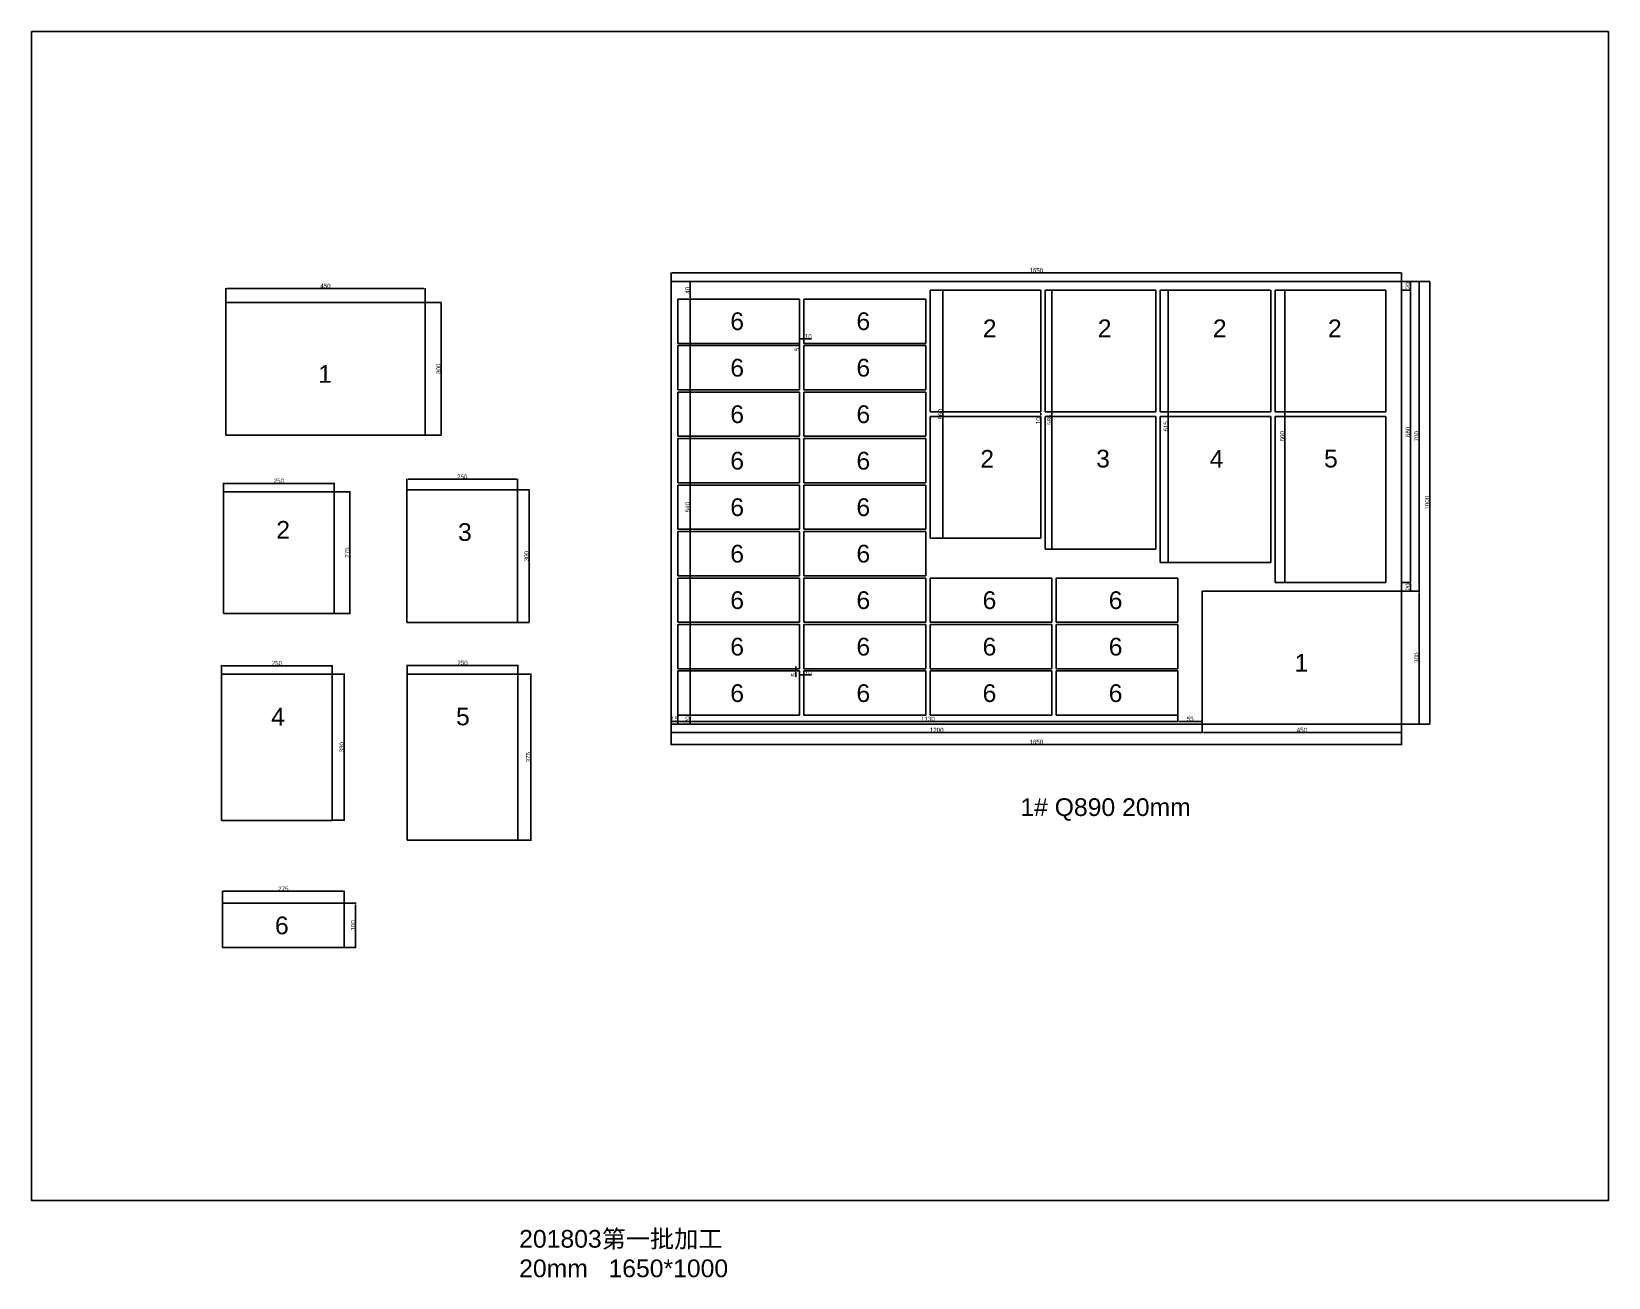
# Model space of a CAD drawing. Header units: millimetres. Extents: x 1610 to 10741, y -98 to 2782.
# Drawn here: x 1610 to 5173, y -32 to 2782 of the extents above; entities that cross this region are included whole.
import ezdxf

# ---------------------------------------------------------------- set-up
doc = ezdxf.new("R2010")
doc.units = ezdxf.units.MM
doc.layers.add('尺寸标注', color=6, linetype='Continuous')
doc.layers.add('标号', color=4, linetype='Continuous')
doc.styles.get("Standard").update_dxf_attribs({"font": 'arial.ttf'})
doc.dimstyles.new('ISO-25-JHF', dxfattribs={"dimtxt": 10, "dimasz": 2.5, "dimexe": 1.25, "dimexo": 0.625, "dimtad": 1, "dimtxsty": 'Standard', "dimcen": 2.5, "dimadec": 0, "dimazin": 0, "dimtfac": 1, "dimtmove": 0, "dimatfit": 3, "dimfxl": 1, "dimarcsym": 0})

msp = doc.modelspace()

# ---------------------------------------------------------------- texts
at = {"layer": '标号', "char_height": 40, "attachment_point": 7}
for s, width, insert in [('6 ', 70.10425, (3188.664, 2106.824)), ('6 ', 70.10425, (3473.664, 2106.824)), ('2 ', 70.10425, (3759.26, 2091.332)), ('2 ', 70.10425, (4018.996, 2091.332)), ('2 ', 70.10425, (4278.996, 2091.332)), ('2 ', 70.10425, (4538.996, 2091.332)), ('6 ', 70.10425, (3188.664, 2001.824)), ('6 ', 70.10425, (3473.664, 2001.824)), ('1 ', 70.10425, (2257.507, 1988.25)), ('6 ', 70.10425, (3188.664, 1896.824)), ('6 ', 70.10425, (3473.664, 1896.824)), ('6 ', 70.10425, (3188.664, 1791.824)), ('6 ', 70.10425, (3473.664, 1791.824)), ('2 ', 70.10425, (3753.529, 1796.532)), ('3 ', 70.10425, (4015.3, 1796.532)), ('4 ', 70.10425, (4271.835, 1796.532)), ('5 ', 70.10425, (4530.116, 1796.532)), ('6 ', 70.10425, (3188.664, 1686.824)), ('6 ', 70.10425, (3473.664, 1686.824)), ('2 ', 70.10425, (2162.867, 1636.195)), ('3 ', 70.10425, (2573.445, 1630.687)), ('6 ', 70.10425, (3188.664, 1581.824)), ('6 ', 70.10425, (3473.664, 1581.824)), ('6 ', 70.10425, (3188.664, 1476.824)), ('6 ', 70.10425, (3473.664, 1476.824)), ('6 ', 70.10425, (3758.664, 1476.824)), ('6 ', 70.10425, (4043.664, 1476.824)), ('6 ', 70.10425, (3188.664, 1371.824)), ('6 ', 70.10425, (3473.664, 1371.824)), ('6 ', 70.10425, (3758.664, 1371.824)), ('6 ', 70.10425, (4043.664, 1371.824)), ('1 ', 70.10425, (4463.603, 1335.782)), ('6 ', 70.10425, (3188.664, 1266.824)), ('6 ', 70.10425, (3473.664, 1266.824)), ('6 ', 70.10425, (3758.664, 1266.824)), ('6 ', 70.10425, (4043.664, 1266.824)), ('4 ', 70.10425, (2151.309, 1214.191)), ('5 ', 70.10425, (2568.906, 1214.191)), ('1# Q890 20mm ', 615.9779, (3843.958, 998.935)), ('6 ', 70.10425, (2159.842, 742.195)), ('201803{\\fSimSun|b0|i0|c134|p2;第一批加工} 20mm   1650*1000', 615.9779, (2711.633, -32.349))]:
    msp.add_mtext_dynamic_manual_height_columns(s, width=width, gutter_width=12.5, heights=[0], dxfattribs=dict(at, insert=insert))

# ---------------------------------------------------------------- blocks, each defined once
blk = doc.blocks.new('*D18')
at = {"layer": 'Defpoints', "color": 0, "transparency": 16777216}
for p in [(3640.1, 2197.4), (3669.1, 2197.4), (3640.1, 1637.4)]:
    blk.add_point(p, dxfattribs=at)
at = {"layer": '尺寸标注', "color": 0, "lineweight": -2, "transparency": 16777216}
for p, q in [((3640.7, 2197.4), (3670.4, 2197.4)), ((3669.1, 1639.9), (3669.1, 2194.9)), ((3640.7, 1637.4), (3670.4, 1637.4))]:
    blk.add_line(p, q, dxfattribs=at)
at = {"layer": '尺寸标注', "color": 0, "transparency": 16777216}
for points in [[(3668.7, 2194.9), (3669.6, 2194.9), (3669.1, 2197.4)], [(3668.7, 1639.9), (3669.6, 1639.9), (3669.1, 1637.4)]]:
    blk.add_solid(points, dxfattribs=at)
at = {"layer": '尺寸标注', "color": 0, "transparency": 16777216, "insert": (3663.4, 1917.4), "char_height": 10, "attachment_point": 5, "rotation": 90}
blk.add_mtext('560', dxfattribs=at)
blk = doc.blocks.new('*D19')
at = {"layer": 'Defpoints', "color": 0, "transparency": 16777216}
for p in [(4705.1, 2217.4), (4745.1, 2217.4), (4705.1, 1517.4)]:
    blk.add_point(p, dxfattribs=at)
at = {"layer": '尺寸标注', "color": 0, "lineweight": -2, "transparency": 16777216}
for p, q in [((4705.7, 2217.4), (4746.3, 2217.4)), ((4745.1, 1519.9), (4745.1, 2214.9)), ((4705.7, 1517.4), (4746.3, 1517.4))]:
    blk.add_line(p, q, dxfattribs=at)
at = {"layer": '尺寸标注', "color": 0, "transparency": 16777216}
for points in [[(4744.7, 2214.9), (4745.5, 2214.9), (4745.1, 2217.4)], [(4744.7, 1519.9), (4745.5, 1519.9), (4745.1, 1517.4)]]:
    blk.add_solid(points, dxfattribs=at)
at = {"layer": '尺寸标注', "color": 0, "transparency": 16777216, "insert": (4739.3, 1867.4), "char_height": 10, "attachment_point": 5, "rotation": 90}
blk.add_mtext('700', dxfattribs=at)
blk = doc.blocks.new('*D20')
at = {"layer": 'Defpoints', "color": 0, "transparency": 16777216}
for p in [(4705.1, 1517.4), (4705.1, 1217.4), (4744.9, 1217.4)]:
    blk.add_point(p, dxfattribs=at)
at = {"layer": '尺寸标注', "color": 0, "lineweight": -2, "transparency": 16777216}
for p, q in [((4705.7, 1517.4), (4746.1, 1517.4)), ((4744.9, 1514.9), (4744.9, 1219.9)), ((4705.7, 1217.4), (4746.1, 1217.4))]:
    blk.add_line(p, q, dxfattribs=at)
at = {"layer": '尺寸标注', "color": 0, "transparency": 16777216}
for points in [[(4744.4, 1514.9), (4745.3, 1514.9), (4744.9, 1517.4)], [(4744.4, 1219.9), (4745.3, 1219.9), (4744.9, 1217.4)]]:
    blk.add_solid(points, dxfattribs=at)
at = {"layer": '尺寸标注', "color": 0, "transparency": 16777216, "insert": (4739.1, 1367.4), "char_height": 10, "attachment_point": 5, "rotation": 90}
blk.add_mtext('300', dxfattribs=at)
blk = doc.blocks.new('*D21')
at = {"layer": 'Defpoints', "color": 0, "transparency": 16777216}
for p in [(4255.1, 1217.4), (4705.1, 1217.4), (4255.1, 1198.3)]:
    blk.add_point(p, dxfattribs=at)
at = {"layer": '尺寸标注', "color": 0, "lineweight": -2, "transparency": 16777216}
for p, q in [((4255.1, 1216.8), (4255.1, 1197)), ((4705.1, 1216.8), (4705.1, 1197)), ((4702.6, 1198.3), (4257.6, 1198.3))]:
    blk.add_line(p, q, dxfattribs=at)
at = {"layer": '尺寸标注', "color": 0, "transparency": 16777216}
for points in [[(4257.6, 1198.7), (4257.6, 1197.9), (4255.1, 1198.3)], [(4702.6, 1198.7), (4702.6, 1197.9), (4705.1, 1198.3)]]:
    blk.add_solid(points, dxfattribs=at)
at = {"layer": '尺寸标注', "color": 0, "transparency": 16777216, "insert": (4480.1, 1204), "char_height": 10, "attachment_point": 5}
blk.add_mtext('450', dxfattribs=at)
blk = doc.blocks.new('*D1')
at = {"layer": 'Defpoints', "color": 0, "transparency": 16777216}
for p in [(4705.1, 1537.4), (4725.2, 1537.4), (4705.1, 1517.4)]:
    blk.add_point(p, dxfattribs=at)
at = {"layer": '尺寸标注', "color": 0, "lineweight": -2, "transparency": 16777216}
for p, q in [((4705.7, 1537.4), (4726.5, 1537.4)), ((4725.2, 1519.9), (4725.2, 1534.9)), ((4705.7, 1517.4), (4726.5, 1517.4))]:
    blk.add_line(p, q, dxfattribs=at)
at = {"layer": '尺寸标注', "color": 0, "transparency": 16777216}
for points in [[(4724.8, 1534.9), (4725.6, 1534.9), (4725.2, 1537.4)], [(4724.8, 1519.9), (4725.6, 1519.9), (4725.2, 1517.4)]]:
    blk.add_solid(points, dxfattribs=at)
at = {"layer": '尺寸标注', "color": 0, "transparency": 16777216, "insert": (4719.5, 1527.4), "char_height": 10, "attachment_point": 5, "rotation": 90}
blk.add_mtext('20', dxfattribs=at)
blk = doc.blocks.new('*D22')
at = {"layer": 'Defpoints', "color": 0, "transparency": 16777216}
for p in [(4705.1, 2217.4), (4725.2, 2217.4), (4705.1, 1537.4)]:
    blk.add_point(p, dxfattribs=at)
at = {"layer": '尺寸标注', "color": 0, "lineweight": -2, "transparency": 16777216}
for p, q in [((4705.7, 2217.4), (4726.5, 2217.4)), ((4725.2, 1539.9), (4725.2, 2214.9)), ((4705.7, 1537.4), (4726.5, 1537.4))]:
    blk.add_line(p, q, dxfattribs=at)
at = {"layer": '尺寸标注', "color": 0, "transparency": 16777216}
for points in [[(4724.8, 2214.9), (4725.6, 2214.9), (4725.2, 2217.4)], [(4724.8, 1539.9), (4725.6, 1539.9), (4725.2, 1537.4)]]:
    blk.add_solid(points, dxfattribs=at)
at = {"layer": '尺寸标注', "color": 0, "transparency": 16777216, "insert": (4719.5, 1877.4), "char_height": 10, "attachment_point": 5, "rotation": 90}
blk.add_mtext('680', dxfattribs=at)
blk = doc.blocks.new('*D2')
at = {"layer": 'Defpoints', "color": 0, "transparency": 16777216}
for p in [(4705.1, 2217.4), (4705.1, 2197.4), (4725.2, 2197.4)]:
    blk.add_point(p, dxfattribs=at)
at = {"layer": '尺寸标注', "color": 0, "lineweight": -2, "transparency": 16777216}
for p, q in [((4705.7, 2217.4), (4726.5, 2217.4)), ((4725.2, 2214.9), (4725.2, 2199.9)), ((4705.7, 2197.4), (4726.5, 2197.4))]:
    blk.add_line(p, q, dxfattribs=at)
at = {"layer": '尺寸标注', "color": 0, "transparency": 16777216}
for points in [[(4724.8, 2214.9), (4725.6, 2214.9), (4725.2, 2217.4)], [(4724.8, 2199.9), (4725.6, 2199.9), (4725.2, 2197.4)]]:
    blk.add_solid(points, dxfattribs=at)
at = {"layer": '尺寸标注', "color": 0, "transparency": 16777216, "insert": (4719.5, 2207.4), "char_height": 10, "attachment_point": 5, "rotation": 90}
blk.add_mtext('20', dxfattribs=at)
blk = doc.blocks.new('*D23')
at = {"layer": 'Defpoints', "color": 0, "transparency": 16777216}
for p in [(3055.1, 1217.4), (4255.1, 1217.4), (3055.1, 1198.3)]:
    blk.add_point(p, dxfattribs=at)
at = {"layer": '尺寸标注', "color": 0, "lineweight": -2, "transparency": 16777216}
for p, q in [((3055.1, 1216.8), (3055.1, 1197)), ((4255.1, 1216.8), (4255.1, 1197)), ((4252.6, 1198.3), (3057.6, 1198.3))]:
    blk.add_line(p, q, dxfattribs=at)
at = {"layer": '尺寸标注', "color": 0, "transparency": 16777216}
for points in [[(3057.6, 1198.7), (3057.6, 1197.9), (3055.1, 1198.3)], [(4252.6, 1198.7), (4252.6, 1197.9), (4255.1, 1198.3)]]:
    blk.add_solid(points, dxfattribs=at)
at = {"layer": '尺寸标注', "color": 0, "transparency": 16777216, "insert": (3655.1, 1204), "char_height": 10, "attachment_point": 5}
blk.add_mtext('1200', dxfattribs=at)
blk = doc.blocks.new('*D24')
at = {"layer": 'Defpoints', "color": 0, "transparency": 16777216}
for p in [(4705.1, 2217.4), (4705.1, 1217.4), (4769, 1217.4)]:
    blk.add_point(p, dxfattribs=at)
at = {"layer": '尺寸标注', "color": 0, "lineweight": -2, "transparency": 16777216}
for p, q in [((4705.7, 2217.4), (4770.3, 2217.4)), ((4769, 2214.9), (4769, 1219.9)), ((4705.7, 1217.4), (4770.3, 1217.4))]:
    blk.add_line(p, q, dxfattribs=at)
at = {"layer": '尺寸标注', "color": 0, "transparency": 16777216}
for points in [[(4768.6, 2214.9), (4769.5, 2214.9), (4769, 2217.4)], [(4768.6, 1219.9), (4769.5, 1219.9), (4769, 1217.4)]]:
    blk.add_solid(points, dxfattribs=at)
at = {"layer": '尺寸标注', "color": 0, "transparency": 16777216, "insert": (4763.3, 1717.4), "char_height": 10, "attachment_point": 5, "rotation": 90}
blk.add_mtext('1000', dxfattribs=at)
blk = doc.blocks.new('*D25')
at = {"layer": 'Defpoints', "color": 0, "transparency": 16777216}
for p in [(3070.1, 2177.4), (3070.1, 1237.4), (3097.9, 1237.4)]:
    blk.add_point(p, dxfattribs=at)
at = {"layer": '尺寸标注', "color": 0, "lineweight": -2, "transparency": 16777216}
for p, q in [((3070.7, 2177.4), (3099.2, 2177.4)), ((3097.9, 2174.9), (3097.9, 1239.9)), ((3070.7, 1237.4), (3099.2, 1237.4))]:
    blk.add_line(p, q, dxfattribs=at)
at = {"layer": '尺寸标注', "color": 0, "transparency": 16777216}
for points in [[(3097.5, 2174.9), (3098.4, 2174.9), (3097.9, 2177.4)], [(3097.5, 1239.9), (3098.4, 1239.9), (3097.9, 1237.4)]]:
    blk.add_solid(points, dxfattribs=at)
at = {"layer": '尺寸标注', "color": 0, "transparency": 16777216, "insert": (3092.2, 1707.4), "char_height": 10, "attachment_point": 5, "rotation": 90}
blk.add_mtext('940', dxfattribs=at)
blk = doc.blocks.new('*D3')
at = {"layer": 'Defpoints', "color": 0, "transparency": 16777216}
for p in [(3055.1, 2236.5), (3055.1, 2217.4), (4705.1, 2217.4)]:
    blk.add_point(p, dxfattribs=at)
at = {"layer": '尺寸标注', "color": 0, "lineweight": -2, "transparency": 16777216}
for p, q in [((3055.1, 2218), (3055.1, 2237.8)), ((4702.6, 2236.5), (3057.6, 2236.5)), ((4705.1, 2218), (4705.1, 2237.8))]:
    blk.add_line(p, q, dxfattribs=at)
at = {"layer": '尺寸标注', "color": 0, "transparency": 16777216}
for points in [[(3057.6, 2236.9), (3057.6, 2236.1), (3055.1, 2236.5)], [(4702.6, 2236.9), (4702.6, 2236.1), (4705.1, 2236.5)]]:
    blk.add_solid(points, dxfattribs=at)
at = {"layer": '尺寸标注', "color": 0, "transparency": 16777216, "insert": (3880.1, 2242.3), "char_height": 10, "attachment_point": 5}
blk.add_mtext('1650', dxfattribs=at)
blk = doc.blocks.new('*D26')
at = {"layer": 'Defpoints', "color": 0, "transparency": 16777216}
for p in [(3899.9, 2197.4), (3899.9, 1612.4), (3915.4, 1612.4)]:
    blk.add_point(p, dxfattribs=at)
at = {"layer": '尺寸标注', "color": 0, "lineweight": -2, "transparency": 16777216}
for p, q in [((3900.5, 2197.4), (3916.7, 2197.4)), ((3915.4, 2194.9), (3915.4, 1614.9)), ((3900.5, 1612.4), (3916.7, 1612.4))]:
    blk.add_line(p, q, dxfattribs=at)
at = {"layer": '尺寸标注', "color": 0, "transparency": 16777216}
for points in [[(3915, 2194.9), (3915.9, 2194.9), (3915.4, 2197.4)], [(3915, 1614.9), (3915.9, 1614.9), (3915.4, 1612.4)]]:
    blk.add_solid(points, dxfattribs=at)
at = {"layer": '尺寸标注', "color": 0, "transparency": 16777216, "insert": (3909.7, 1904.9), "char_height": 10, "attachment_point": 5, "rotation": 90}
blk.add_mtext('585', dxfattribs=at)
blk = doc.blocks.new('*D27')
at = {"layer": 'Defpoints', "color": 0, "transparency": 16777216}
for p in [(4159.9, 2197.4), (4178.3, 2197.4), (4159.9, 1582.4)]:
    blk.add_point(p, dxfattribs=at)
at = {"layer": '尺寸标注', "color": 0, "lineweight": -2, "transparency": 16777216}
for p, q in [((4160.5, 2197.4), (4179.6, 2197.4)), ((4178.3, 1584.9), (4178.3, 2194.9)), ((4160.5, 1582.4), (4179.6, 1582.4))]:
    blk.add_line(p, q, dxfattribs=at)
at = {"layer": '尺寸标注', "color": 0, "transparency": 16777216}
for points in [[(4177.9, 2194.9), (4178.7, 2194.9), (4178.3, 2197.4)], [(4177.9, 1584.9), (4178.7, 1584.9), (4178.3, 1582.4)]]:
    blk.add_solid(points, dxfattribs=at)
at = {"layer": '尺寸标注', "color": 0, "transparency": 16777216, "insert": (4172.6, 1889.9), "char_height": 10, "attachment_point": 5, "rotation": 90}
blk.add_mtext('615', dxfattribs=at)
blk = doc.blocks.new('*D28')
at = {"layer": 'Defpoints', "color": 0, "transparency": 16777216}
for p in [(4419.9, 2197.4), (4419.9, 1537.4), (4441.3, 1537.4)]:
    blk.add_point(p, dxfattribs=at)
at = {"layer": '尺寸标注', "color": 0, "lineweight": -2, "transparency": 16777216}
for p, q in [((4420.5, 2197.4), (4442.6, 2197.4)), ((4441.3, 2194.9), (4441.3, 1539.9)), ((4420.5, 1537.4), (4442.6, 1537.4))]:
    blk.add_line(p, q, dxfattribs=at)
at = {"layer": '尺寸标注', "color": 0, "transparency": 16777216}
for points in [[(4440.9, 2194.9), (4441.8, 2194.9), (4441.3, 2197.4)], [(4440.9, 1539.9), (4441.8, 1539.9), (4441.3, 1537.4)]]:
    blk.add_solid(points, dxfattribs=at)
at = {"layer": '尺寸标注', "color": 0, "transparency": 16777216, "insert": (4435.6, 1867.4), "char_height": 10, "attachment_point": 5, "rotation": 90}
blk.add_mtext('660', dxfattribs=at)
blk = doc.blocks.new('*D4')
at = {"layer": 'Defpoints', "color": 0, "transparency": 16777216}
for p in [(3055.1, 1217.4), (4705.1, 1217.4), (4705.1, 1171.4)]:
    blk.add_point(p, dxfattribs=at)
at = {"layer": '尺寸标注', "color": 0, "lineweight": -2, "transparency": 16777216}
for p, q in [((3055.1, 1216.8), (3055.1, 1170.2)), ((4705.1, 1216.8), (4705.1, 1170.2)), ((3057.6, 1171.4), (4702.6, 1171.4))]:
    blk.add_line(p, q, dxfattribs=at)
at = {"layer": '尺寸标注', "color": 0, "transparency": 16777216}
for points in [[(3057.6, 1171.8), (3057.6, 1171), (3055.1, 1171.4)], [(4702.6, 1171.8), (4702.6, 1171), (4705.1, 1171.4)]]:
    blk.add_solid(points, dxfattribs=at)
at = {"layer": '尺寸标注', "color": 0, "transparency": 16777216, "insert": (3880.1, 1177.1), "char_height": 10, "attachment_point": 5}
blk.add_mtext('1650', dxfattribs=at)
blk = doc.blocks.new('*D5')
at = {"layer": 'Defpoints', "color": 0, "transparency": 16777216}
for p in [(3055.1, 1217.4), (3070.1, 1223.4), (3070.1, 1217.4)]:
    blk.add_point(p, dxfattribs=at)
at = {"layer": '尺寸标注', "color": 0, "lineweight": -2, "transparency": 16777216}
for p, q in [((3055.1, 1218), (3055.1, 1224.6)), ((3057.6, 1223.4), (3067.6, 1223.4)), ((3070.1, 1218), (3070.1, 1224.6))]:
    blk.add_line(p, q, dxfattribs=at)
at = {"layer": '尺寸标注', "color": 0, "transparency": 16777216}
for points in [[(3057.6, 1223.8), (3057.6, 1223), (3055.1, 1223.4)], [(3067.6, 1223.8), (3067.6, 1223), (3070.1, 1223.4)]]:
    blk.add_solid(points, dxfattribs=at)
at = {"layer": '尺寸标注', "color": 0, "transparency": 16777216, "insert": (3062.6, 1229.1), "char_height": 10, "attachment_point": 5}
blk.add_mtext('15', dxfattribs=at)
blk = doc.blocks.new('*D29')
at = {"layer": 'Defpoints', "color": 0, "transparency": 16777216}
for p in [(3070.1, 1237.4), (4200.1, 1237.4), (4200.1, 1223.4)]:
    blk.add_point(p, dxfattribs=at)
at = {"layer": '尺寸标注', "color": 0, "lineweight": -2, "transparency": 16777216}
for p, q in [((3070.1, 1236.8), (3070.1, 1222.1)), ((3072.6, 1223.4), (4197.6, 1223.4)), ((4200.1, 1236.8), (4200.1, 1222.1))]:
    blk.add_line(p, q, dxfattribs=at)
at = {"layer": '尺寸标注', "color": 0, "transparency": 16777216}
for points in [[(3072.6, 1223.8), (3072.6, 1223), (3070.1, 1223.4)], [(4197.6, 1223.8), (4197.6, 1223), (4200.1, 1223.4)]]:
    blk.add_solid(points, dxfattribs=at)
at = {"layer": '尺寸标注', "color": 0, "transparency": 16777216, "insert": (3635.1, 1229.1), "char_height": 10, "attachment_point": 5}
blk.add_mtext('1130', dxfattribs=at)
blk = doc.blocks.new('*D6')
at = {"layer": 'Defpoints', "color": 0, "transparency": 16777216}
for p in [(4200.1, 1237.4), (4255.1, 1237.4), (4255.1, 1223.4)]:
    blk.add_point(p, dxfattribs=at)
at = {"layer": '尺寸标注', "color": 0, "lineweight": -2, "transparency": 16777216}
for p, q in [((4200.1, 1236.8), (4200.1, 1222.1)), ((4202.6, 1223.4), (4252.6, 1223.4)), ((4255.1, 1236.8), (4255.1, 1222.1))]:
    blk.add_line(p, q, dxfattribs=at)
at = {"layer": '尺寸标注', "color": 0, "transparency": 16777216}
for points in [[(4202.6, 1223.8), (4202.6, 1223), (4200.1, 1223.4)], [(4252.6, 1223.8), (4252.6, 1223), (4255.1, 1223.4)]]:
    blk.add_solid(points, dxfattribs=at)
at = {"layer": '尺寸标注', "color": 0, "transparency": 16777216, "insert": (4227.6, 1229.1), "char_height": 10, "attachment_point": 5}
blk.add_mtext('55', dxfattribs=at)
blk = doc.blocks.new('*D30')
at = {"layer": 'Defpoints', "color": 0, "transparency": 16777216}
for p in [(3070.1, 2217.4), (3097.9, 2217.4), (3070.1, 2177.4)]:
    blk.add_point(p, dxfattribs=at)
at = {"layer": '尺寸标注', "color": 0, "lineweight": -2, "transparency": 16777216}
for p, q in [((3070.7, 2217.4), (3099.2, 2217.4)), ((3097.9, 2179.9), (3097.9, 2214.9)), ((3070.7, 2177.4), (3099.2, 2177.4))]:
    blk.add_line(p, q, dxfattribs=at)
at = {"layer": '尺寸标注', "color": 0, "transparency": 16777216}
for points in [[(3097.5, 2214.9), (3098.4, 2214.9), (3097.9, 2217.4)], [(3097.5, 2179.9), (3098.4, 2179.9), (3097.9, 2177.4)]]:
    blk.add_solid(points, dxfattribs=at)
at = {"layer": '尺寸标注', "color": 0, "transparency": 16777216, "insert": (3092.2, 2197.4), "char_height": 10, "attachment_point": 5, "rotation": 90}
blk.add_mtext('40', dxfattribs=at)
blk = doc.blocks.new('*D7')
at = {"layer": 'Defpoints', "color": 0, "transparency": 16777216}
for p in [(3070.1, 1237.4), (3070.1, 1217.4), (3097.7, 1217.4)]:
    blk.add_point(p, dxfattribs=at)
at = {"layer": '尺寸标注', "color": 0, "lineweight": -2, "transparency": 16777216}
for p, q in [((3070.7, 1237.4), (3099, 1237.4)), ((3070.7, 1217.4), (3099, 1217.4)), ((3097.7, 1234.9), (3097.7, 1219.9))]:
    blk.add_line(p, q, dxfattribs=at)
at = {"layer": '尺寸标注', "color": 0, "transparency": 16777216}
for points in [[(3097.3, 1234.9), (3098.2, 1234.9), (3097.7, 1237.4)], [(3097.3, 1219.9), (3098.2, 1219.9), (3097.7, 1217.4)]]:
    blk.add_solid(points, dxfattribs=at)
at = {"layer": '尺寸标注', "color": 0, "transparency": 16777216, "insert": (3092, 1227.4), "char_height": 10, "attachment_point": 5, "rotation": 90}
blk.add_mtext('20', dxfattribs=at)
blk = doc.blocks.new('*D31')
at = {"layer": 'Defpoints', "color": 0, "transparency": 16777216}
for p in [(3336.9, 1337.4), (3345.1, 1342.4), (3345.1, 1337.4)]:
    blk.add_point(p, dxfattribs=at)
at = {"layer": '尺寸标注', "color": 0, "lineweight": -2, "transparency": 16777216}
for p, q in [((3344.5, 1342.4), (3335.7, 1342.4)), ((3344.5, 1337.4), (3335.7, 1337.4)), ((3336.9, 1344.9), (3336.9, 1347.4)), ((3336.9, 1342.4), (3336.9, 1337.4)), ((3336.9, 1334.9), (3336.9, 1324.5))]:
    blk.add_line(p, q, dxfattribs=at)
at = {"layer": '尺寸标注', "color": 0, "transparency": 16777216}
for points in [[(3336.5, 1344.9), (3337.4, 1344.9), (3336.9, 1342.4)], [(3336.5, 1334.9), (3337.4, 1334.9), (3336.9, 1337.4)]]:
    blk.add_solid(points, dxfattribs=at)
at = {"layer": '尺寸标注', "color": 0, "transparency": 16777216, "insert": (3331.2, 1328.5), "char_height": 10, "attachment_point": 5, "rotation": 90}
blk.add_mtext('5', dxfattribs=at)
blk = doc.blocks.new('*D32')
at = {"layer": 'Defpoints', "color": 0, "transparency": 16777216}
for p in [(3345.1, 1337.4), (3355.1, 1337.4), (3355.1, 1328.6)]:
    blk.add_point(p, dxfattribs=at)
at = {"layer": '尺寸标注', "color": 0, "lineweight": -2, "transparency": 16777216}
for p, q in [((3345.1, 1336.8), (3345.1, 1327.3)), ((3347.6, 1328.6), (3352.6, 1328.6)), ((3355.1, 1336.8), (3355.1, 1327.3)), ((3355.1, 1328.6), (3372.2, 1328.6))]:
    blk.add_line(p, q, dxfattribs=at)
at = {"layer": '尺寸标注', "color": 0, "transparency": 16777216}
for points in [[(3347.6, 1329), (3347.6, 1328.2), (3345.1, 1328.6)], [(3352.6, 1329), (3352.6, 1328.2), (3355.1, 1328.6)]]:
    blk.add_solid(points, dxfattribs=at)
at = {"layer": '尺寸标注', "color": 0, "transparency": 16777216, "insert": (3364.9, 1334.3), "char_height": 10, "attachment_point": 5}
blk.add_mtext('10', dxfattribs=at)
blk = doc.blocks.new('*D33')
at = {"layer": 'Defpoints', "color": 0, "transparency": 16777216}
for p in [(3345.1, 2077.4), (3345.1, 2072.4), (3345.1, 2072.4)]:
    blk.add_point(p, dxfattribs=at)
at = {"layer": '尺寸标注', "color": 0, "lineweight": -2, "transparency": 16777216}
for p, q in [((3345.1, 2079.9), (3345.1, 2082.4)), ((3345.1, 2077.4), (3345.1, 2072.4)), ((3345.1, 2069.9), (3345.1, 2059.5)), ((3345.7, 2077.4), (3346.4, 2077.4)), ((3345.7, 2072.4), (3346.4, 2072.4))]:
    blk.add_line(p, q, dxfattribs=at)
at = {"layer": '尺寸标注', "color": 0, "transparency": 16777216}
for points in [[(3344.7, 2079.9), (3345.5, 2079.9), (3345.1, 2077.4)], [(3344.7, 2069.9), (3345.5, 2069.9), (3345.1, 2072.4)]]:
    blk.add_solid(points, dxfattribs=at)
at = {"layer": '尺寸标注', "color": 0, "transparency": 16777216, "insert": (3339.4, 2063.5), "char_height": 10, "attachment_point": 5, "rotation": 90}
blk.add_mtext('5', dxfattribs=at)
blk = doc.blocks.new('*D34')
at = {"layer": 'Defpoints', "color": 0, "transparency": 16777216}
for p in [(3345.1, 2077.4), (3355.1, 2087.7), (3355.1, 2077.4)]:
    blk.add_point(p, dxfattribs=at)
at = {"layer": '尺寸标注', "color": 0, "lineweight": -2, "transparency": 16777216}
for p, q in [((3345.1, 2078), (3345.1, 2088.9)), ((3347.6, 2087.7), (3352.6, 2087.7)), ((3355.1, 2078), (3355.1, 2088.9)), ((3355.1, 2087.7), (3372.2, 2087.7))]:
    blk.add_line(p, q, dxfattribs=at)
at = {"layer": '尺寸标注', "color": 0, "transparency": 16777216}
for points in [[(3347.6, 2088.1), (3347.6, 2087.3), (3345.1, 2087.7)], [(3352.6, 2088.1), (3352.6, 2087.3), (3355.1, 2087.7)]]:
    blk.add_solid(points, dxfattribs=at)
at = {"layer": '尺寸标注', "color": 0, "transparency": 16777216, "insert": (3364.9, 2093.4), "char_height": 10, "attachment_point": 5}
blk.add_mtext('10', dxfattribs=at)
blk = doc.blocks.new('*D35')
at = {"layer": 'Defpoints', "color": 0, "transparency": 16777216}
for p in [(3890.1, 1922.4), (3890.1, 1912.4), (3890.1, 1912.4)]:
    blk.add_point(p, dxfattribs=at)
at = {"layer": '尺寸标注', "color": 0, "lineweight": -2, "transparency": 16777216}
for p, q in [((3890.1, 1919.9), (3890.1, 1914.9)), ((3890.1, 1912.4), (3890.1, 1895.3)), ((3890.7, 1922.4), (3891.4, 1922.4)), ((3890.7, 1912.4), (3891.4, 1912.4))]:
    blk.add_line(p, q, dxfattribs=at)
at = {"layer": '尺寸标注', "color": 0, "transparency": 16777216}
for points in [[(3889.7, 1919.9), (3890.5, 1919.9), (3890.1, 1922.4)], [(3889.7, 1914.9), (3890.5, 1914.9), (3890.1, 1912.4)]]:
    blk.add_solid(points, dxfattribs=at)
at = {"layer": '尺寸标注', "color": 0, "transparency": 16777216, "insert": (3884.4, 1902.6), "char_height": 10, "attachment_point": 5, "rotation": 90}
blk.add_mtext('10', dxfattribs=at)
blk = doc.blocks.new('*D36')
at = {"layer": 'Defpoints', "color": 0, "transparency": 16777216}
for p in [(2499, 2201.2), (2049, 2169.9), (2499, 2169.9)]:
    blk.add_point(p, dxfattribs=at)
at = {"layer": '尺寸标注', "color": 0, "lineweight": -2, "transparency": 16777216}
for p, q in [((2049, 2170.5), (2049, 2202.4)), ((2051.5, 2201.2), (2496.5, 2201.2)), ((2499, 2170.5), (2499, 2202.4))]:
    blk.add_line(p, q, dxfattribs=at)
at = {"layer": '尺寸标注', "color": 0, "transparency": 16777216}
for points in [[(2051.5, 2201.6), (2051.5, 2200.7), (2049, 2201.2)], [(2496.5, 2201.6), (2496.5, 2200.7), (2499, 2201.2)]]:
    blk.add_solid(points, dxfattribs=at)
at = {"layer": '尺寸标注', "color": 0, "transparency": 16777216, "insert": (2274, 2206.9), "char_height": 10, "attachment_point": 5}
blk.add_mtext('450', dxfattribs=at)
blk = doc.blocks.new('*D37')
at = {"layer": 'Defpoints', "color": 0, "transparency": 16777216}
for p in [(2499, 2169.9), (2499, 1869.9), (2535.1, 1869.9)]:
    blk.add_point(p, dxfattribs=at)
at = {"layer": '尺寸标注', "color": 0, "lineweight": -2, "transparency": 16777216}
for p, q in [((2499.6, 2169.9), (2536.3, 2169.9)), ((2535.1, 2167.4), (2535.1, 1872.4)), ((2499.6, 1869.9), (2536.3, 1869.9))]:
    blk.add_line(p, q, dxfattribs=at)
at = {"layer": '尺寸标注', "color": 0, "transparency": 16777216}
for points in [[(2534.7, 2167.4), (2535.5, 2167.4), (2535.1, 2169.9)], [(2534.7, 1872.4), (2535.5, 1872.4), (2535.1, 1869.9)]]:
    blk.add_solid(points, dxfattribs=at)
at = {"layer": '尺寸标注', "color": 0, "transparency": 16777216, "insert": (2529.3, 2019.9), "char_height": 10, "attachment_point": 5, "rotation": 90}
blk.add_mtext('300', dxfattribs=at)
blk = doc.blocks.new('*D8')
at = {"layer": 'Defpoints', "color": 0, "transparency": 16777216}
for p in [(2293.7, 1760.9), (2043.7, 1742.3), (2293.7, 1742.3)]:
    blk.add_point(p, dxfattribs=at)
at = {"layer": '尺寸标注', "color": 0, "lineweight": -2, "transparency": 16777216}
for p, q in [((2043.7, 1742.9), (2043.7, 1762.2)), ((2046.2, 1760.9), (2291.2, 1760.9)), ((2293.7, 1742.9), (2293.7, 1762.2))]:
    blk.add_line(p, q, dxfattribs=at)
at = {"layer": '尺寸标注', "color": 0, "transparency": 16777216}
for points in [[(2046.2, 1761.4), (2046.2, 1760.5), (2043.7, 1760.9)], [(2291.2, 1761.4), (2291.2, 1760.5), (2293.7, 1760.9)]]:
    blk.add_solid(points, dxfattribs=at)
at = {"layer": '尺寸标注', "color": 0, "transparency": 16777216, "insert": (2168.7, 1766.7), "char_height": 10, "attachment_point": 5}
blk.add_mtext('250', dxfattribs=at)
blk = doc.blocks.new('*D9')
at = {"layer": 'Defpoints', "color": 0, "transparency": 16777216}
for p in [(2293.7, 1742.3), (2293.7, 1467.3), (2328.9, 1467.3)]:
    blk.add_point(p, dxfattribs=at)
at = {"layer": '尺寸标注', "color": 0, "lineweight": -2, "transparency": 16777216}
for p, q in [((2294.4, 1742.3), (2330.2, 1742.3)), ((2328.9, 1739.8), (2328.9, 1469.8)), ((2294.4, 1467.3), (2330.2, 1467.3))]:
    blk.add_line(p, q, dxfattribs=at)
at = {"layer": '尺寸标注', "color": 0, "transparency": 16777216}
for points in [[(2328.5, 1739.8), (2329.3, 1739.8), (2328.9, 1742.3)], [(2328.5, 1469.8), (2329.3, 1469.8), (2328.9, 1467.3)]]:
    blk.add_solid(points, dxfattribs=at)
at = {"layer": '尺寸标注', "color": 0, "transparency": 16777216, "insert": (2323.2, 1604.8), "char_height": 10, "attachment_point": 5, "rotation": 90}
blk.add_mtext('275', dxfattribs=at)
blk = doc.blocks.new('*D10')
at = {"layer": 'Defpoints', "color": 0, "transparency": 16777216}
for p in [(2458, 1746.6), (2708, 1770.4), (2708, 1746.6)]:
    blk.add_point(p, dxfattribs=at)
at = {"layer": '尺寸标注', "color": 0, "lineweight": -2, "transparency": 16777216}
for p, q in [((2458, 1747.2), (2458, 1771.6)), ((2460.5, 1770.4), (2705.5, 1770.4)), ((2708, 1747.2), (2708, 1771.6))]:
    blk.add_line(p, q, dxfattribs=at)
at = {"layer": '尺寸标注', "color": 0, "transparency": 16777216}
for points in [[(2460.5, 1770.8), (2460.5, 1769.9), (2458, 1770.4)], [(2705.5, 1770.8), (2705.5, 1769.9), (2708, 1770.4)]]:
    blk.add_solid(points, dxfattribs=at)
at = {"layer": '尺寸标注', "color": 0, "transparency": 16777216, "insert": (2583, 1776.1), "char_height": 10, "attachment_point": 5}
blk.add_mtext('250', dxfattribs=at)
blk = doc.blocks.new('*D11')
at = {"layer": 'Defpoints', "color": 0, "transparency": 16777216}
for p in [(2708, 1746.6), (2708, 1446.6), (2733.9, 1446.6)]:
    blk.add_point(p, dxfattribs=at)
at = {"layer": '尺寸标注', "color": 0, "lineweight": -2, "transparency": 16777216}
for p, q in [((2708.6, 1746.6), (2735.1, 1746.6)), ((2733.9, 1744.1), (2733.9, 1449.1)), ((2708.6, 1446.6), (2735.1, 1446.6))]:
    blk.add_line(p, q, dxfattribs=at)
at = {"layer": '尺寸标注', "color": 0, "transparency": 16777216}
for points in [[(2733.5, 1744.1), (2734.3, 1744.1), (2733.9, 1746.6)], [(2733.5, 1449.1), (2734.3, 1449.1), (2733.9, 1446.6)]]:
    blk.add_solid(points, dxfattribs=at)
at = {"layer": '尺寸标注', "color": 0, "transparency": 16777216, "insert": (2728.2, 1596.6), "char_height": 10, "attachment_point": 5, "rotation": 90}
blk.add_mtext('300', dxfattribs=at)
blk = doc.blocks.new('*D12')
at = {"layer": 'Defpoints', "color": 0, "transparency": 16777216}
for p in [(2039.3, 1330.1), (2289.3, 1349.2), (2289.3, 1330.1)]:
    blk.add_point(p, dxfattribs=at)
at = {"layer": '尺寸标注', "color": 0, "lineweight": -2, "transparency": 16777216}
for p, q in [((2039.3, 1330.7), (2039.3, 1350.4)), ((2041.8, 1349.2), (2286.8, 1349.2)), ((2289.3, 1330.7), (2289.3, 1350.4))]:
    blk.add_line(p, q, dxfattribs=at)
at = {"layer": '尺寸标注', "color": 0, "transparency": 16777216}
for points in [[(2041.8, 1349.6), (2041.8, 1348.7), (2039.3, 1349.2)], [(2286.8, 1349.6), (2286.8, 1348.7), (2289.3, 1349.2)]]:
    blk.add_solid(points, dxfattribs=at)
at = {"layer": '尺寸标注', "color": 0, "transparency": 16777216, "insert": (2164.3, 1354.9), "char_height": 10, "attachment_point": 5}
blk.add_mtext('250', dxfattribs=at)
blk = doc.blocks.new('*D13')
at = {"layer": 'Defpoints', "color": 0, "transparency": 16777216}
for p in [(2289.3, 1330.1), (2289.3, 1000.1), (2316.5, 1000.1)]:
    blk.add_point(p, dxfattribs=at)
at = {"layer": '尺寸标注', "color": 0, "lineweight": -2, "transparency": 16777216}
for p, q in [((2290, 1330.1), (2317.7, 1330.1)), ((2316.5, 1327.6), (2316.5, 1002.6)), ((2290, 1000.1), (2317.7, 1000.1))]:
    blk.add_line(p, q, dxfattribs=at)
at = {"layer": '尺寸标注', "color": 0, "transparency": 16777216}
for points in [[(2316.1, 1327.6), (2316.9, 1327.6), (2316.5, 1330.1)], [(2316.1, 1002.6), (2316.9, 1002.6), (2316.5, 1000.1)]]:
    blk.add_solid(points, dxfattribs=at)
at = {"layer": '尺寸标注', "color": 0, "transparency": 16777216, "insert": (2310.8, 1165.1), "char_height": 10, "attachment_point": 5, "rotation": 90}
blk.add_mtext('330', dxfattribs=at)
blk = doc.blocks.new('*D14')
at = {"layer": 'Defpoints', "color": 0, "transparency": 16777216}
for p in [(2458.6, 1330.1), (2708.6, 1349.9), (2708.6, 1330.1)]:
    blk.add_point(p, dxfattribs=at)
at = {"layer": '尺寸标注', "color": 0, "lineweight": -2, "transparency": 16777216}
for p, q in [((2458.6, 1330.7), (2458.6, 1351.2)), ((2461.1, 1349.9), (2706.1, 1349.9)), ((2708.6, 1330.7), (2708.6, 1351.2))]:
    blk.add_line(p, q, dxfattribs=at)
at = {"layer": '尺寸标注', "color": 0, "transparency": 16777216}
for points in [[(2461.1, 1350.3), (2461.1, 1349.5), (2458.6, 1349.9)], [(2706.1, 1350.3), (2706.1, 1349.5), (2708.6, 1349.9)]]:
    blk.add_solid(points, dxfattribs=at)
at = {"layer": '尺寸标注', "color": 0, "transparency": 16777216, "insert": (2583.6, 1355.6), "char_height": 10, "attachment_point": 5}
blk.add_mtext('250', dxfattribs=at)
blk = doc.blocks.new('*D15')
at = {"layer": 'Defpoints', "color": 0, "transparency": 16777216}
for p in [(2708.6, 1330.1), (2708.6, 955.1), (2738.1, 955.1)]:
    blk.add_point(p, dxfattribs=at)
at = {"layer": '尺寸标注', "color": 0, "lineweight": -2, "transparency": 16777216}
for p, q in [((2709.3, 1330.1), (2739.3, 1330.1)), ((2738.1, 1327.6), (2738.1, 957.6)), ((2709.3, 955.1), (2739.3, 955.1))]:
    blk.add_line(p, q, dxfattribs=at)
at = {"layer": '尺寸标注', "color": 0, "transparency": 16777216}
for points in [[(2737.7, 1327.6), (2738.5, 1327.6), (2738.1, 1330.1)], [(2737.7, 957.6), (2738.5, 957.6), (2738.1, 955.1)]]:
    blk.add_solid(points, dxfattribs=at)
at = {"layer": '尺寸标注', "color": 0, "transparency": 16777216, "insert": (2732.3, 1142.6), "char_height": 10, "attachment_point": 5, "rotation": 90}
blk.add_mtext('375', dxfattribs=at)
blk = doc.blocks.new('*D16')
at = {"layer": 'Defpoints', "color": 0, "transparency": 16777216}
for p in [(2316.3, 839.8), (2041.3, 812.8), (2316.3, 812.8)]:
    blk.add_point(p, dxfattribs=at)
at = {"layer": '尺寸标注', "color": 0, "lineweight": -2, "transparency": 16777216}
for p, q in [((2041.3, 813.4), (2041.3, 841.1)), ((2043.8, 839.8), (2313.8, 839.8)), ((2316.3, 813.4), (2316.3, 841.1))]:
    blk.add_line(p, q, dxfattribs=at)
at = {"layer": '尺寸标注', "color": 0, "transparency": 16777216}
for points in [[(2043.8, 840.2), (2043.8, 839.4), (2041.3, 839.8)], [(2313.8, 840.2), (2313.8, 839.4), (2316.3, 839.8)]]:
    blk.add_solid(points, dxfattribs=at)
at = {"layer": '尺寸标注', "color": 0, "transparency": 16777216, "insert": (2178.8, 845.5), "char_height": 10, "attachment_point": 5}
blk.add_mtext('275', dxfattribs=at)
blk = doc.blocks.new('*D17')
at = {"layer": 'Defpoints', "color": 0, "transparency": 16777216}
for p in [(2316.3, 812.8), (2316.3, 712.8), (2342.2, 712.8)]:
    blk.add_point(p, dxfattribs=at)
at = {"layer": '尺寸标注', "color": 0, "lineweight": -2, "transparency": 16777216}
for p, q in [((2316.9, 812.8), (2343.5, 812.8)), ((2342.2, 810.3), (2342.2, 715.3)), ((2316.9, 712.8), (2343.5, 712.8))]:
    blk.add_line(p, q, dxfattribs=at)
at = {"layer": '尺寸标注', "color": 0, "transparency": 16777216}
for points in [[(2341.8, 810.3), (2342.6, 810.3), (2342.2, 812.8)], [(2341.8, 715.3), (2342.6, 715.3), (2342.2, 712.8)]]:
    blk.add_solid(points, dxfattribs=at)
at = {"layer": '尺寸标注', "color": 0, "transparency": 16777216, "insert": (2336.5, 762.8), "char_height": 10, "attachment_point": 5, "rotation": 90}
blk.add_mtext('100', dxfattribs=at)

# ---------------------------------------------------------------- dimensions: what is measured, and where the dimension line sits
at = {"layer": '尺寸标注'}
for p1, p2, distance, picture, middle in [((4705.118, 2217.404), (3055.118, 2217.404), -19.128, '*D3', (3880.118, 2242.262)), ((2049.022, 2169.871), (2499.022, 2169.871), 31.285, '*D36', (2274.022, 2206.887)), ((3070.118, 2177.404), (3070.118, 2217.404), -27.831, '*D30', (3092.219, 2197.404)), ((4705.118, 1517.404), (4705.118, 2217.404), -39.955, '*D19', (4739.343, 1867.404)), ((4705.118, 1537.404), (4705.118, 2217.404), -20.091, '*D22', (4719.478, 1877.404)), ((4705.118, 2217.404), (4705.118, 2197.404), 20.091, '*D2', (4719.478, 2207.404)), ((4705.118, 2217.404), (4705.118, 1217.404), 63.921, '*D24', (4763.309, 1717.404)), ((3070.118, 2177.404), (3070.118, 1237.404), 27.831, '*D25', (3092.219, 1707.404)), ((3640.118, 1637.404), (3640.118, 2197.404), -29.016, '*D18', (3663.403, 1917.404)), ((3899.855, 2197.404), (3899.855, 1612.404), 15.593, '*D26', (3909.717, 1904.904)), ((4159.855, 1582.404), (4159.855, 2197.404), -18.473, '*D27', (4172.597, 1889.904)), ((4419.855, 2197.404), (4419.855, 1537.404), 21.491, '*D28', (4435.615, 1867.404)), ((2499.022, 2169.871), (2499.022, 1869.871), 36.055, '*D37', (2529.343, 2019.871)), ((3345.118, 2077.404), (3345.118, 2072.404), 0, '*D33', (3339.408, 2063.464)), ((3345.118, 2077.404), (3355.118, 2077.404), 10.287, '*D34', (3364.918, 2093.422)), ((3890.118, 1922.404), (3890.118, 1912.404), 0, '*D35', (3884.388, 1902.604)), ((2457.999, 1746.559), (2707.999, 1746.559), 23.795, '*D10', (2582.999, 1776.085)), ((2043.726, 1742.268), (2293.726, 1742.268), 18.678, '*D8', (2168.726, 1766.676)), ((2707.999, 1746.559), (2707.999, 1446.559), 25.896, '*D11', (2728.161, 1596.559)), ((2293.726, 1742.268), (2293.726, 1467.268), 35.203, '*D9', (2323.198, 1604.768)), ((4705.118, 1517.404), (4705.118, 1537.404), -20.091, '*D1', (4719.478, 1527.404)), ((4705.118, 1517.404), (4705.118, 1217.404), 39.747, '*D20', (4739.131, 1367.404)), ((2039.328, 1330.063), (2289.328, 1330.063), 19.102, '*D12', (2164.328, 1354.896)), ((2458.644, 1330.063), (2708.644, 1330.063), 19.848, '*D14', (2583.644, 1355.642)), ((2289.328, 1330.063), (2289.328, 1000.063), 27.17, '*D13', (2310.765, 1165.063)), ((2708.644, 1330.063), (2708.644, 955.063), 29.44, '*D15', (2732.35, 1142.563)), ((3345.118, 1342.404), (3345.118, 1337.404), -8.18, '*D31', (3331.228, 1328.464)), ((3055.118, 1217.404), (3070.118, 1217.404), 5.989, '*D5', (3062.618, 1229.123)), ((4255.118, 1217.404), (3055.118, 1217.404), 19.106, '*D23', (3655.118, 1204.028)), ((3055.118, 1217.404), (4705.118, 1217.404), -45.993, '*D4', (3880.118, 1177.142)), ((3070.118, 1237.404), (4200.118, 1237.404), -14.011, '*D29', (3635.118, 1229.127)), ((3070.118, 1237.404), (3070.118, 1217.404), 27.623, '*D7', (3092.011, 1227.404)), ((4200.118, 1237.404), (4255.118, 1237.404), -14.011, '*D6', (4227.618, 1229.103)), ((4705.118, 1217.404), (4255.118, 1217.404), 19.106, '*D21', (4480.118, 1204.028)), ((2041.296, 812.775), (2316.296, 812.775), 27.036, '*D16', (2178.796, 845.541)), ((2316.296, 812.775), (2316.296, 712.775), 25.917, '*D17', (2336.483, 762.775))]:
    dim = msp.add_aligned_dim(p1=p1, p2=p2, distance=distance, dimstyle='ISO-25-JHF', dxfattribs=at)
    dim.commit()
    dim.dimension.update_dxf_attribs({"geometry": picture, "text_midpoint": middle})
dim = msp.add_linear_dim(base=(3355.118, 1328.57), p1=(3345.118, 1337.404), p2=(3355.118, 1337.404), angle=0, dimstyle='ISO-25-JHF', dxfattribs=at)
dim.commit()
dim.dimension.update_dxf_attribs({"geometry": '*D32', "text_midpoint": (3364.918, 1328.57), "dimtype": 161})

# ---------------------------------------------------------------- linework, layer by layer
for p, q in [((3055.118, 2217.404), (4705.118, 2217.404)), ((3055.118, 2217.404), (3055.118, 1217.404)), ((4705.118, 2217.404), (4705.118, 1517.404)), ((3070.118, 2077.404), (3070.118, 2177.404)), ((3070.118, 2177.404), (3345.118, 2177.404)), ((3345.118, 2177.404), (3345.118, 2077.404)), ((3355.118, 2077.404), (3355.118, 2177.404)), ((3355.118, 2177.404), (3630.118, 2177.404)), ((3630.118, 2177.404), (3630.118, 2077.404)), ((3640.118, 2197.404), (3890.118, 2197.404)), ((3640.118, 1922.404), (3640.118, 2197.404)), ((3890.118, 2197.404), (3890.118, 1922.404)), ((4149.855, 2197.404), (3899.855, 2197.404)), ((3899.855, 2197.404), (3899.855, 1922.404)), ((4149.855, 1922.404), (4149.855, 2197.404)), ((4409.855, 2197.404), (4159.855, 2197.404)), ((4159.855, 2197.404), (4159.855, 1922.404)), ((4409.855, 1922.404), (4409.855, 2197.404)), ((4669.855, 2197.404), (4419.855, 2197.404)), ((4419.855, 2197.404), (4419.855, 1922.404)), ((4669.855, 1922.404), (4669.855, 2197.404)), ((2049.022, 1869.871), (2049.022, 2169.871)), ((2499.022, 2169.871), (2049.022, 2169.871)), ((2499.022, 2169.871), (2499.022, 1869.871)), ((3345.118, 2077.404), (3070.118, 2077.404)), ((3070.118, 1972.404), (3070.118, 2072.404)), ((3070.118, 2072.404), (3345.118, 2072.404)), ((3345.118, 2072.404), (3345.118, 1972.404)), ((3630.118, 2077.404), (3355.118, 2077.404)), ((3355.118, 1972.404), (3355.118, 2072.404)), ((3355.118, 2072.404), (3630.118, 2072.404)), ((3630.118, 2072.404), (3630.118, 1972.404)), ((3345.118, 1972.404), (3070.118, 1972.404)), ((3070.118, 1867.404), (3070.118, 1967.404)), ((3070.118, 1967.404), (3345.118, 1967.404)), ((3345.118, 1967.404), (3345.118, 1867.404)), ((3630.118, 1972.404), (3355.118, 1972.404)), ((3355.118, 1867.404), (3355.118, 1967.404)), ((3355.118, 1967.404), (3630.118, 1967.404)), ((3630.118, 1967.404), (3630.118, 1867.404)), ((3890.118, 1922.404), (3640.118, 1922.404)), ((3640.118, 1912.404), (3890.118, 1912.404)), ((3640.118, 1637.404), (3640.118, 1912.404)), ((3890.118, 1912.404), (3890.118, 1637.404)), ((3899.855, 1922.404), (4149.855, 1922.404)), ((4149.855, 1912.404), (3899.855, 1912.404)), ((3899.855, 1912.404), (3899.855, 1612.404)), ((4149.855, 1612.404), (4149.855, 1912.404)), ((4159.855, 1922.404), (4409.855, 1922.404)), ((4409.855, 1912.404), (4159.855, 1912.404)), ((4159.855, 1912.404), (4159.855, 1582.404)), ((4409.855, 1582.404), (4409.855, 1912.404)), ((4419.855, 1922.404), (4669.855, 1922.404)), ((4669.855, 1912.404), (4419.855, 1912.404)), ((4419.855, 1912.404), (4419.855, 1537.404)), ((4669.855, 1537.404), (4669.855, 1912.404)), ((2499.022, 1869.871), (2049.022, 1869.871)), ((3345.118, 1867.404), (3070.118, 1867.404)), ((3070.118, 1762.404), (3070.118, 1862.404)), ((3070.118, 1862.404), (3345.118, 1862.404)), ((3345.118, 1862.404), (3345.118, 1762.404)), ((3630.118, 1867.404), (3355.118, 1867.404)), ((3355.118, 1762.404), (3355.118, 1862.404)), ((3355.118, 1862.404), (3630.118, 1862.404)), ((3630.118, 1862.404), (3630.118, 1762.404)), ((2707.999, 1746.559), (2457.999, 1746.559)), ((2457.999, 1746.559), (2457.999, 1446.559)), ((2707.999, 1446.559), (2707.999, 1746.559)), ((3345.118, 1762.404), (3070.118, 1762.404)), ((3070.118, 1657.404), (3070.118, 1757.404)), ((3070.118, 1757.404), (3345.118, 1757.404)), ((3345.118, 1757.404), (3345.118, 1657.404)), ((3630.118, 1762.404), (3355.118, 1762.404)), ((3355.118, 1657.404), (3355.118, 1757.404)), ((3355.118, 1757.404), (3630.118, 1757.404)), ((3630.118, 1757.404), (3630.118, 1657.404)), ((2043.726, 1742.268), (2293.726, 1742.268)), ((2043.726, 1467.268), (2043.726, 1742.268)), ((2293.726, 1742.268), (2293.726, 1467.268)), ((3345.118, 1657.404), (3070.118, 1657.404)), ((3070.118, 1552.404), (3070.118, 1652.404)), ((3070.118, 1652.404), (3345.118, 1652.404)), ((3345.118, 1652.404), (3345.118, 1552.404)), ((3630.118, 1657.404), (3355.118, 1657.404)), ((3355.118, 1552.404), (3355.118, 1652.404)), ((3355.118, 1652.404), (3630.118, 1652.404)), ((3630.118, 1652.404), (3630.118, 1552.404)), ((3890.118, 1637.404), (3640.118, 1637.404)), ((3899.855, 1612.404), (4149.855, 1612.404)), ((4159.855, 1582.404), (4409.855, 1582.404)), ((3345.118, 1552.404), (3070.118, 1552.404)), ((3070.118, 1447.404), (3070.118, 1547.404)), ((3070.118, 1547.404), (3345.118, 1547.404)), ((3345.118, 1547.404), (3345.118, 1447.404)), ((3630.118, 1552.404), (3355.118, 1552.404)), ((3355.118, 1447.404), (3355.118, 1547.404)), ((3355.118, 1547.404), (3630.118, 1547.404)), ((3630.118, 1547.404), (3630.118, 1447.404)), ((3640.118, 1447.404), (3640.118, 1547.404)), ((3640.118, 1547.404), (3915.118, 1547.404)), ((3915.118, 1547.404), (3915.118, 1447.404)), ((3925.118, 1447.404), (3925.118, 1547.404)), ((3925.118, 1547.404), (4200.118, 1547.404)), ((4200.118, 1547.404), (4200.118, 1447.404)), ((4419.855, 1537.404), (4669.855, 1537.404)), ((4255.118, 1217.404), (4255.118, 1517.404)), ((4705.118, 1517.404), (4255.118, 1517.404)), ((4705.118, 1517.404), (4705.118, 1217.404)), ((2293.726, 1467.268), (2043.726, 1467.268)), ((2457.999, 1446.559), (2707.999, 1446.559)), ((3345.118, 1447.404), (3070.118, 1447.404)), ((3070.118, 1342.404), (3070.118, 1442.404)), ((3070.118, 1442.404), (3345.118, 1442.404)), ((3345.118, 1442.404), (3345.118, 1342.404)), ((3630.118, 1447.404), (3355.118, 1447.404)), ((3355.118, 1342.404), (3355.118, 1442.404)), ((3355.118, 1442.404), (3630.118, 1442.404)), ((3630.118, 1442.404), (3630.118, 1342.404)), ((3915.118, 1447.404), (3640.118, 1447.404)), ((3640.118, 1342.404), (3640.118, 1442.404)), ((3640.118, 1442.404), (3915.118, 1442.404)), ((3915.118, 1442.404), (3915.118, 1342.404)), ((4200.118, 1447.404), (3925.118, 1447.404)), ((3925.118, 1342.404), (3925.118, 1442.404)), ((3925.118, 1442.404), (4200.118, 1442.404)), ((4200.118, 1442.404), (4200.118, 1342.404)), ((2289.328, 1330.063), (2039.328, 1330.063)), ((2039.328, 1330.063), (2039.328, 1000.063)), ((2289.328, 1000.063), (2289.328, 1330.063)), ((2708.644, 1330.063), (2458.644, 1330.063)), ((2458.644, 1330.063), (2458.644, 955.063)), ((2708.644, 955.063), (2708.644, 1330.063)), ((3345.118, 1342.404), (3070.118, 1342.404)), ((3070.118, 1237.404), (3070.118, 1337.404)), ((3070.118, 1337.404), (3345.118, 1337.404)), ((3345.118, 1337.404), (3345.118, 1237.404)), ((3630.118, 1342.404), (3355.118, 1342.404)), ((3355.118, 1237.404), (3355.118, 1337.404)), ((3355.118, 1337.404), (3630.118, 1337.404)), ((3630.118, 1337.404), (3630.118, 1237.404)), ((3915.118, 1342.404), (3640.118, 1342.404)), ((3640.118, 1237.404), (3640.118, 1337.404)), ((3640.118, 1337.404), (3915.118, 1337.404)), ((3915.118, 1337.404), (3915.118, 1237.404)), ((4200.118, 1342.404), (3925.118, 1342.404)), ((3925.118, 1237.404), (3925.118, 1337.404)), ((3925.118, 1337.404), (4200.118, 1337.404)), ((4200.118, 1337.404), (4200.118, 1237.404)), ((4255.118, 1217.404), (3055.118, 1217.404)), ((3345.118, 1237.404), (3070.118, 1237.404)), ((3630.118, 1237.404), (3355.118, 1237.404)), ((3915.118, 1237.404), (3640.118, 1237.404)), ((4200.118, 1237.404), (3925.118, 1237.404)), ((4705.118, 1217.404), (4255.118, 1217.404)), ((2039.328, 1000.063), (2289.328, 1000.063)), ((2458.644, 955.063), (2708.644, 955.063)), ((2041.296, 712.775), (2041.296, 812.775)), ((2041.296, 812.775), (2316.296, 812.775)), ((2316.296, 812.775), (2316.296, 712.775)), ((2316.296, 712.775), (2041.296, 712.775))]:
    msp.add_line(p, q)
msp.add_lwpolyline([(1609.871, 2781.644), (5172.808, 2781.644), (5172.808, 141.223), (1609.871, 141.223)], close=True)

msp.set_redraw_order([(e.dxf.handle, doc.entitydb.next_handle()) for e in msp.query("TEXT MTEXT ATTDEF DIMENSION ARC_DIMENSION")])  # texts and dimensions are drawn at this point

doc.saveas('drawing.dxf')
